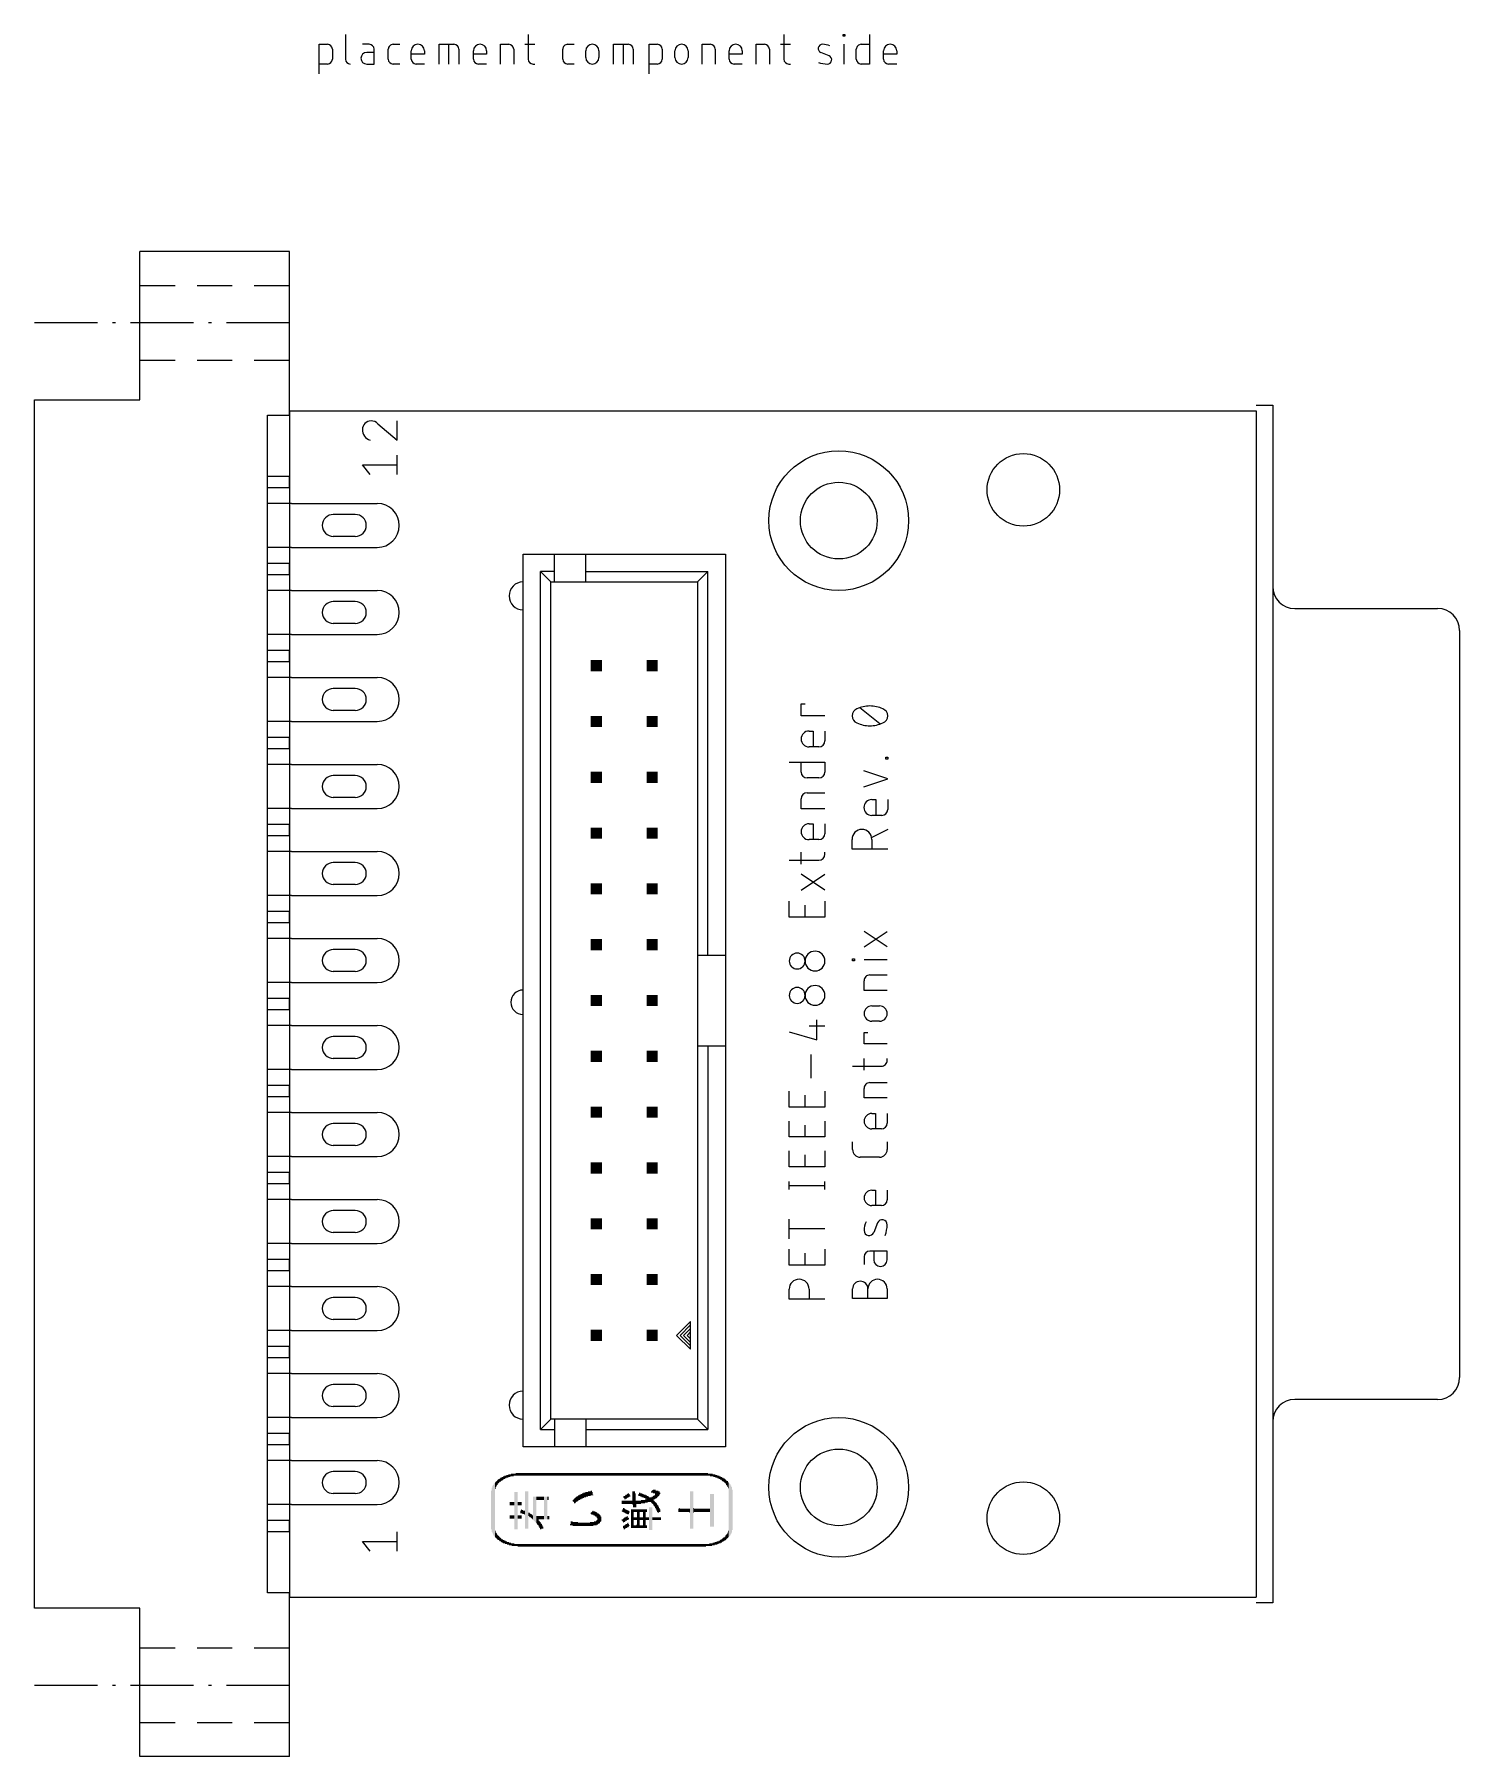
# Model space of a CAD drawing. Extents: x -11.6 to 53.2, y -7.2 to 71.1.
import ezdxf

# ---------------------------------------------------------------- set-up
doc = ezdxf.new("R2010")
doc.units = 0
for name, color, linetype in [('20', 30, 'CONTINUOUS'), ('21', 253, 'CONTINUOUS'), ('51', 253, 'CONTINUOUS')]:
    doc.layers.add(name, color=color, linetype=linetype)

# ---------------------------------------------------------------- blocks, each defined once
blk = doc.blocks.new('RECT')
blk.add_solid([(-0.5, -0.5), (0.5, -0.5), (-0.5, 0.5), (0.5, 0.5)])

msp = doc.modelspace()

# ---------------------------------------------------------------- linework, layer by layer
at = {"layer": '20'}
for p, q in [((0, 54), (0, 0)), ((0, 54), (44, 54)), ((44, 54), (44, 0)), ((0, 0), (44, 0))]:
    msp.add_line(p, q, dxfattribs=at)
for centre in [(33.4, 50.4), (33.4, 3.6)]:
    msp.add_circle(centre, 1.65, dxfattribs=at)
at = {"layer": '21'}
for p, q in [((1.3589, 69.3314), (1.3589, 70.6776)), ((1.3589, 70.6776), (1.7328, 70.6776)), ((2.5485, 71.1264), (2.5485, 70.0045)), ((3.632, 70.6776), (3.3329, 70.6776)), ((4.725, 70.6776), (5.0241, 70.6776)), ((6.813, 69.7802), (6.813, 70.6776)), ((6.813, 70.6776), (7.4861, 70.6776)), ((7.2617, 69.7802), (7.2617, 70.6776)), ((9.609, 69.7802), (9.609, 70.6776)), ((9.609, 70.6776), (9.983, 70.6776)), ((10.7198, 70.6776), (11.1685, 70.6776)), ((10.8694, 71.1264), (10.8694, 70.0045)), ((12.6643, 70.6776), (12.9635, 70.6776)), ((14.7524, 69.7802), (14.7524, 70.6776)), ((14.7524, 70.6776), (15.4255, 70.6776)), ((15.2011, 69.7802), (15.2011, 70.6776)), ((16.3706, 69.3314), (16.3706, 70.6776)), ((16.3706, 70.6776), (16.7446, 70.6776)), ((18.7804, 69.7802), (18.7804, 70.6776)), ((18.7804, 70.6776), (19.1543, 70.6776)), ((21.2443, 69.7802), (21.2443, 70.6776)), ((21.2443, 70.6776), (21.6182, 70.6776)), ((22.355, 70.6776), (22.8038, 70.6776)), ((22.5046, 71.1264), (22.5046, 70.0045)), ((25.2019, 71.0516), (25.2019, 71.1264)), ((25.2019, 71.1264), (25.2767, 71.1264)), ((25.2767, 71.0516), (25.2019, 71.0516)), ((25.2393, 69.7802), (25.2393, 70.6776)), ((25.2767, 71.1264), (25.2767, 71.0516)), ((26.0229, 70.6776), (26.3968, 70.6776)), ((26.3968, 71.1264), (26.3968, 69.7802)), ((1.7328, 69.7802), (1.3589, 69.7802)), ((1.9572, 70.4532), (1.9572, 70.0045)), ((3.8564, 70.3037), (3.5199, 70.3037)), ((3.5199, 69.7802), (3.8564, 69.7802)), ((3.8564, 69.7802), (3.8564, 70.4532)), ((4.5006, 70.0045), (4.5006, 70.4532)), ((5.0241, 69.7802), (4.725, 69.7802)), ((5.5481, 70.0045), (5.5481, 70.3785)), ((6.1464, 70.2289), (5.5481, 70.2289)), ((6.1464, 69.7802), (5.7725, 69.7802)), ((6.1464, 70.3785), (6.1464, 70.2289)), ((7.7105, 70.4532), (7.7105, 69.7802)), ((8.3771, 70.0045), (8.3771, 70.3785)), ((8.9754, 70.2289), (8.3771, 70.2289)), ((8.9754, 69.7802), (8.6014, 69.7802)), ((8.9754, 70.3785), (8.9754, 70.2289)), ((10.2074, 70.4532), (10.2074, 69.7802)), ((11.0937, 69.7802), (11.1685, 69.7802)), ((12.44, 70.0045), (12.44, 70.4532)), ((12.9635, 69.7802), (12.6643, 69.7802)), ((13.4875, 70.0793), (13.4875, 70.3785)), ((14.0858, 70.3785), (14.0858, 70.0793)), ((15.6498, 70.4532), (15.6498, 69.7802)), ((16.7446, 69.7802), (16.3706, 69.7802)), ((16.969, 70.4532), (16.969, 70.0045)), ((17.5484, 70.0793), (17.5484, 70.3785)), ((18.1467, 70.3785), (18.1467, 70.0793)), ((19.3787, 70.4532), (19.3787, 69.7802)), ((20.0123, 70.0045), (20.0123, 70.3785)), ((20.6106, 70.2289), (20.0123, 70.2289)), ((20.6106, 69.7802), (20.2367, 69.7802)), ((20.6106, 70.3785), (20.6106, 70.2289)), ((21.8426, 70.4532), (21.8426, 69.7802)), ((22.729, 69.7802), (22.8038, 69.7802)), ((24.5594, 70.1541), (24.1854, 70.3037)), ((25.7985, 70.0045), (25.7985, 70.4532)), ((26.3968, 69.7802), (26.0229, 69.7802)), ((27.0391, 70.0045), (27.0391, 70.3785)), ((27.6374, 70.2289), (27.0391, 70.2289)), ((27.6374, 69.7802), (27.2635, 69.7802)), ((27.6374, 70.3785), (27.6374, 70.2289)), ((0, 61.25), (-6.8, 61.25)), ((-6.8, 59.7), (-6.8, 61.25)), ((0, 59.7), (0, 61.25)), ((-6.8, 56.3), (-6.8, 59.7)), ((-6.8, 59.7), (-5.2, 59.7)), ((-4.2, 59.7), (-2.6, 59.7)), ((-1.6, 59.7), (0, 59.7)), ((0, 58), (0, 59.7)), ((-8.7333, 58), (-11.6, 58)), ((-7.9147, 58), (-8.052, 58)), ((-4.3667, 58), (-7.2333, 58)), ((-3.548, 58), (-3.6853, 58)), ((0, 58), (-2.8667, 58)), ((0, 56.3), (0, 58)), ((-6.8, 54.5), (-6.8, 56.3)), ((-6.8, 56.3), (-5.2, 56.3)), ((-4.2, 56.3), (-2.6, 56.3)), ((-1.6, 56.3), (0, 56.3)), ((0, 53.8), (0, 56.3)), ((-11.6, -0.5), (-11.6, 54.5)), ((-11.6, 54.5), (-6.8, 54.5)), ((44, 54.25), (44.75, 54.25)), ((44.75, 54.25), (44.75, 46)), ((-1, 0.2), (-1, 53.8)), ((-1, 53.8), (0, 53.8)), ((4.0235, 53.4084), (4.8984, 52.6647)), ((4.8984, 52.6647), (4.8984, 53.5396)), ((4.8984, 51.1016), (4.8984, 51.9765)), ((0, 51.01), (-1, 51.01)), ((0, 50.51), (0, 51.01)), ((3.6736, 51.1016), (3.3236, 51.539)), ((3.3236, 51.539), (4.8984, 51.539)), ((-1, 50.51), (0, 50.51)), ((0.1, 49.78), (-1, 49.78)), ((0.1, 47.78), (-1, 47.78)), ((0, 47.05), (-1, 47.05)), ((0, 46.55), (0, 47.05)), ((10.6337, 6.8388), (10.6337, 47.4788)), ((10.6337, 47.4788), (12.0625, 47.4788)), ((12.0625, 47.4788), (13.4912, 47.4788)), ((12.0625, 46.6851), (12.0625, 47.4788)), ((13.4912, 47.4788), (19.8413, 47.4788)), ((13.4912, 46.6851), (13.4912, 47.4788)), ((19.8413, 47.4788), (19.8413, 29.2226)), ((-1, 46.55), (0, 46.55)), ((11.4275, 7.6325), (11.4275, 46.6851)), ((12.0625, 46.6851), (11.4275, 46.6851)), ((11.9037, 46.2088), (11.4275, 46.6851)), ((12.0625, 46.2088), (12.0625, 46.6851)), ((13.4912, 46.2088), (13.4912, 46.6851)), ((13.4912, 46.6851), (19.0475, 46.6851)), ((18.5713, 46.2088), (19.0475, 46.6851)), ((19.0475, 29.2226), (19.0475, 46.6851)), ((0.1, 45.82), (-1, 45.82)), ((11.9037, 8.1088), (11.9037, 46.2088)), ((11.9037, 46.2088), (12.0625, 46.2088)), ((12.0625, 46.2088), (13.4912, 46.2088)), ((13.4912, 46.2088), (18.5713, 46.2088)), ((18.5713, 46.2088), (18.5713, 29.2226)), ((44.75, 46), (44.75, 8)), ((45.75, 45), (52.25, 45)), ((53.25, 44), (53.25, 10)), ((0.1, 43.82), (-1, 43.82)), ((0, 43.09), (-1, 43.09)), ((-1, 42.59), (0, 42.59)), ((0, 42.59), (0, 43.09)), ((0.1, 41.86), (-1, 41.86)), ((23.2876, 40.1165), (23.2876, 40.6584)), ((23.2876, 40.6584), (23.4682, 40.6584)), ((24.3713, 40.1165), (23.2876, 40.1165)), ((26.8676, 39.751), (25.9644, 40.4735)), ((0.1, 39.86), (-1, 39.86)), ((23.6488, 39.4237), (23.8294, 39.4237)), ((23.8294, 39.4237), (23.8294, 38.7012)), ((24.3713, 39.4237), (24.3713, 38.9721)), ((0, 39.13), (-1, 39.13)), ((-1, 38.63), (0, 38.63)), ((0, 38.63), (0, 39.13)), ((24.1004, 38.7012), (23.6488, 38.7012)), ((0.1, 37.9), (-1, 37.9)), ((22.7457, 38.0096), (24.3713, 38.0096)), ((23.2876, 37.558), (23.2876, 38.0096)), ((24.3713, 38.0096), (24.3713, 37.558)), ((27.1385, 38.1392), (27.1385, 38.2296)), ((27.1385, 38.2296), (27.2288, 38.2296)), ((27.2288, 38.1392), (27.1385, 38.1392)), ((27.2288, 38.2296), (27.2288, 38.1392)), ((24.1004, 37.2871), (23.5585, 37.2871)), ((27.2288, 37.2465), (26.1451, 37.6078)), ((26.1451, 36.8853), (27.2288, 37.2465)), ((23.2876, 35.8876), (23.2876, 36.3391)), ((23.5585, 36.6101), (24.3713, 36.6101)), ((26.5063, 36.3052), (26.6869, 36.3052)), ((26.6869, 36.3052), (26.6869, 35.5827)), ((27.2288, 36.3052), (27.2288, 35.8536)), ((0.1, 35.9), (-1, 35.9)), ((24.3713, 35.8876), (23.2876, 35.8876)), ((26.9579, 35.5827), (26.5063, 35.5827)), ((0, 35.17), (-1, 35.17)), ((-1, 34.67), (0, 34.67)), ((0, 34.67), (0, 35.17)), ((23.6488, 35.2033), (23.8294, 35.2033)), ((23.8294, 35.2033), (23.8294, 34.4808)), ((24.3713, 35.2033), (24.3713, 34.7517)), ((25.6032, 34.0426), (25.6032, 34.4942)), ((27.2288, 34.9457), (26.5063, 34.5845)), ((26.5063, 34.4942), (26.5063, 34.0426)), ((0.1, 33.94), (-1, 33.94)), ((23.2876, 33.3611), (23.2876, 33.9029)), ((24.1004, 34.4808), (23.6488, 34.4808)), ((24.3713, 33.8126), (24.3713, 33.9029)), ((27.2288, 34.0426), (25.6032, 34.0426)), ((22.7457, 33.5417), (24.1004, 33.5417)), ((24.3713, 32.1882), (23.2876, 32.9107)), ((23.2876, 32.1882), (24.3713, 32.9107)), ((0.1, 31.94), (-1, 31.94)), ((22.7457, 30.9546), (22.7457, 31.6771)), ((23.4682, 30.9546), (23.4682, 31.4965)), ((24.3713, 31.6771), (24.3713, 30.9546)), ((0, 31.21), (-1, 31.21)), ((-1, 30.71), (0, 30.71)), ((0, 30.71), (0, 31.21)), ((24.3713, 30.9546), (22.7457, 30.9546)), ((0.1, 29.98), (-1, 29.98)), ((27.2034, 29.6013), (26.1535, 30.3012)), ((26.1535, 29.6013), (27.2034, 30.3012)), ((18.5713, 29.2226), (18.5713, 25.095)), ((18.5713, 29.2226), (19.0475, 29.2226)), ((19.0475, 29.2226), (19.8413, 29.2226)), ((19.8413, 29.2226), (19.8413, 25.095)), ((25.6286, 28.9696), (25.6286, 29.0571)), ((25.6286, 29.0571), (25.7161, 29.0571)), ((25.7161, 29.0571), (25.7161, 28.9696)), ((27.2034, 29.0134), (26.1535, 29.0134)), ((25.7161, 28.9696), (25.6286, 28.9696)), ((26.416, 28.3213), (27.2034, 28.3213)), ((0.1, 27.98), (-1, 27.98)), ((26.1535, 27.6213), (26.1535, 28.0588)), ((27.2034, 27.6213), (26.1535, 27.6213)), ((0, 27.25), (-1, 27.25)), ((-1, 26.75), (0, 26.75)), ((0, 26.75), (0, 27.25)), ((26.5035, 26.9144), (26.8534, 26.9144)), ((0.1, 26.02), (-1, 26.02)), ((23.6488, 26.0087), (24.3713, 26.0087)), ((24.0101, 25.3765), (24.0101, 26.2796)), ((26.8534, 26.2145), (26.5035, 26.2145)), ((18.5713, 25.095), (18.5713, 8.1088)), ((18.5713, 25.095), (19.0475, 25.095)), ((19.0475, 25.095), (19.8413, 25.095)), ((19.0475, 25.095), (19.0475, 7.6325)), ((19.8413, 25.095), (19.8413, 6.8388)), ((22.7457, 25.7377), (24.0101, 25.3765)), ((26.1535, 25.1827), (26.1535, 25.7076)), ((26.1535, 25.7076), (26.3285, 25.7076)), ((27.2034, 25.1827), (26.1535, 25.1827)), ((23.7391, 23.6188), (23.7391, 24.7026)), ((26.1535, 23.9955), (26.1535, 24.5204)), ((27.2034, 24.4329), (27.2034, 24.5204)), ((0.1, 24.02), (-1, 24.02)), ((25.6286, 24.1704), (26.9409, 24.1704)), ((0, 23.29), (-1, 23.29)), ((-1, 22.79), (0, 22.79)), ((0, 22.79), (0, 23.29)), ((22.7457, 22.3053), (22.7457, 23.0278)), ((23.4682, 22.3053), (23.4682, 22.8472)), ((24.3713, 23.0278), (24.3713, 22.3053)), ((26.1535, 22.7236), (26.1535, 23.161)), ((26.416, 23.4235), (27.2034, 23.4235)), ((0.1, 22.06), (-1, 22.06)), ((24.3713, 22.3053), (22.7457, 22.3053)), ((27.2034, 22.7236), (26.1535, 22.7236)), ((26.5035, 22.0167), (26.6785, 22.0167)), ((26.6785, 22.0167), (26.6785, 21.3168)), ((27.2034, 22.0167), (27.2034, 21.5792)), ((22.7457, 20.9506), (22.7457, 21.6731)), ((23.4682, 20.9506), (23.4682, 21.4925)), ((24.3713, 21.6731), (24.3713, 20.9506)), ((26.9409, 21.3168), (26.5035, 21.3168)), ((24.3713, 20.9506), (22.7457, 20.9506)), ((25.6286, 20.3761), (25.6286, 20.726)), ((27.2034, 20.726), (27.2034, 20.3761)), ((0.1, 20.06), (-1, 20.06)), ((22.7457, 19.5959), (22.7457, 20.3184)), ((24.3713, 19.5959), (22.7457, 19.5959)), ((23.4682, 19.5959), (23.4682, 20.1378)), ((24.3713, 20.3184), (24.3713, 19.5959)), ((26.8534, 20.0261), (25.9786, 20.0261)), ((0, 19.33), (-1, 19.33)), ((-1, 18.83), (0, 18.83)), ((0, 18.83), (0, 19.33)), ((22.7457, 18.5613), (22.7457, 18.9225)), ((24.3713, 18.5613), (24.3713, 18.9225)), ((0.1, 18.1), (-1, 18.1)), ((22.7457, 18.7419), (24.3713, 18.7419)), ((26.5035, 18.5257), (26.6785, 18.5257)), ((26.6785, 18.5257), (26.6785, 17.8258)), ((27.2034, 18.5257), (27.2034, 18.0883)), ((26.9409, 17.8258), (26.5035, 17.8258)), ((22.7457, 16.3104), (22.7457, 17.2135)), ((24.3713, 16.7619), (22.7457, 16.7619)), ((26.766, 17.0398), (26.591, 16.6023)), ((0.1, 16.1), (-1, 16.1)), ((22.7457, 15.115), (22.7457, 15.8374)), ((24.3713, 15.8374), (24.3713, 15.115)), ((27.2034, 15.7554), (26.416, 15.7554)), ((26.591, 15.7554), (26.591, 15.3617)), ((27.2034, 15.3617), (27.2034, 15.7554)), ((0, 15.37), (-1, 15.37)), ((0, 14.87), (0, 15.37)), ((24.3713, 15.115), (22.7457, 15.115)), ((23.4682, 15.115), (23.4682, 15.6568)), ((26.1535, 15.4929), (26.1535, 15.1429)), ((-1, 14.87), (0, 14.87)), ((0.1, 14.14), (-1, 14.14)), ((22.7457, 13.57), (22.7457, 14.0215)), ((24.3713, 13.57), (22.7457, 13.57)), ((23.6488, 14.0215), (23.6488, 13.57)), ((25.6286, 13.5953), (25.6286, 14.0328)), ((27.2034, 13.5953), (25.6286, 13.5953)), ((26.3285, 13.5953), (26.3285, 14.0328)), ((27.2034, 14.0328), (27.2034, 13.5953)), ((18.2537, 12.5538), (17.6187, 11.9188)), ((18.2537, 12.395), (18.2537, 12.5538)), ((0.1, 12.14), (-1, 12.14)), ((17.6187, 11.9188), (18.2537, 11.2838)), ((18.2537, 12.395), (17.7775, 11.9188)), ((17.7775, 11.9188), (18.2537, 11.4425)), ((18.2537, 12.2363), (17.9362, 11.9188)), ((17.9362, 11.9188), (18.2537, 11.6013)), ((18.2537, 12.0775), (18.095, 11.9188)), ((18.095, 11.9188), (18.2537, 11.7599)), ((18.2537, 12.2363), (18.2537, 12.395)), ((18.2537, 12.0775), (18.2537, 12.2363)), ((18.2537, 11.7599), (18.2537, 12.0775)), ((18.2537, 11.6013), (18.2537, 11.7599)), ((0, 11.41), (-1, 11.41)), ((0, 10.91), (0, 11.41)), ((18.2537, 11.4425), (18.2537, 11.6013)), ((18.2537, 11.2838), (18.2537, 11.4425)), ((-1, 10.91), (0, 10.91)), ((0.1, 10.18), (-1, 10.18)), ((52.25, 9), (45.75, 9)), ((0.1, 8.18), (-1, 8.18)), ((11.4275, 7.6325), (11.9037, 8.1088)), ((12.0625, 8.1088), (11.9037, 8.1088)), ((13.4912, 8.1088), (12.0625, 8.1088)), ((12.0625, 8.1088), (12.0625, 7.6325)), ((18.5713, 8.1088), (13.4912, 8.1088)), ((13.4912, 8.1088), (13.4912, 7.6325)), ((19.0475, 7.6325), (18.5713, 8.1088)), ((44.75, 8), (44.75, 7)), ((0, 7.45), (-1, 7.45)), ((0, 6.95), (0, 7.45)), ((11.4275, 7.6325), (12.0625, 7.6325)), ((12.0625, 7.6325), (12.0625, 6.8388)), ((13.4912, 7.6325), (13.4912, 6.8388)), ((13.4912, 7.6325), (19.0475, 7.6325)), ((-1, 6.95), (0, 6.95)), ((12.0625, 6.8388), (10.6337, 6.8388)), ((13.4912, 6.8388), (12.0625, 6.8388)), ((19.8413, 6.8388), (13.4912, 6.8388)), ((44.75, 7), (44.75, -0.25)), ((0.1, 6.22), (-1, 6.22)), ((0.1, 4.22), (-1, 4.22)), ((0, 3.49), (-1, 3.49)), ((0, 2.99), (0, 3.49)), ((-1, 2.99), (0, 2.99)), ((3.6736, 2.1016), (3.3236, 2.539)), ((3.3236, 2.539), (4.8984, 2.539)), ((4.8984, 2.1016), (4.8984, 2.9765)), ((0, 0.2), (-1, 0.2)), ((0, -2.3), (0, 0.2)), ((-6.8, -0.5), (-11.6, -0.5)), ((-6.8, -2.3), (-6.8, -0.5)), ((44.75, -0.25), (44, -0.25)), ((-6.8, -5.7), (-6.8, -2.3)), ((-6.8, -2.3), (-5.2, -2.3)), ((-4.2, -2.3), (-2.6, -2.3)), ((-1.6, -2.3), (0, -2.3)), ((0, -4), (0, -2.3)), ((-11.6, -4), (-8.7333, -4)), ((-8.052, -4), (-7.9147, -4)), ((-7.2333, -4), (-4.3667, -4)), ((-3.6853, -4), (-3.548, -4)), ((-2.8667, -4), (0, -4)), ((0, -5.7), (0, -4)), ((-6.8, -7.25), (-6.8, -5.7)), ((-6.8, -5.7), (-5.2, -5.7)), ((-4.2, -5.7), (-2.6, -5.7)), ((-1.6, -5.7), (0, -5.7)), ((0, -7.25), (0, -5.7)), ((0, -7.25), (-6.8, -7.25))]:
    msp.add_line(p, q, dxfattribs=at)
for centre, radius in [((25, 49), 3.1789), ((25, 49), 1.7463), ((25, 5), 3.1789), ((25, 5), 1.7463)]:
    msp.add_circle(centre, radius, dxfattribs=at)
for centre, radius, start, end in [((1.7328, 70.4532), 0.2244, 0, 90), ((3.632, 70.4532), 0.2244, 0, 90), ((4.725, 70.4532), 0.2244, 89.9992, 180), ((5.8473, 70.3785), 0.2992, 0, 180), ((7.4861, 70.4532), 0.2244, 0, 90), ((8.6762, 70.3785), 0.2992, 0, 180), ((9.983, 70.4532), 0.2244, 0, 90), ((12.6643, 70.4532), 0.2244, 89.9992, 180), ((13.7866, 70.3785), 0.2992, 0, 180), ((15.4255, 70.4532), 0.2244, 0, 90), ((16.7446, 70.4532), 0.2244, 0, 90), ((17.8475, 70.3785), 0.2992, 0, 180), ((19.1543, 70.4532), 0.2244, 0, 90), ((20.3115, 70.3785), 0.2992, 0, 180), ((21.6182, 70.4532), 0.2244, 0, 90), ((24.2574, 70.4837), 0.1939, 89.181, 248.1986), ((24.2481, 69.8284), 0.8493, 65.7609, 89.181), ((26.0229, 70.4532), 0.2244, 89.9992, 180), ((27.3382, 70.3785), 0.2992, 0, 180), ((1.7328, 70.0045), 0.2244, 270.0008, 0), ((2.7729, 70.0045), 0.2244, 180, 270), ((3.5199, 70.0419), 0.2618, 90, 270), ((4.725, 70.0045), 0.2244, 180, 270), ((5.7725, 70.0045), 0.2244, 180, 270), ((8.6014, 70.0045), 0.2244, 180, 270), ((11.0937, 70.0045), 0.2244, 180, 270), ((12.6643, 70.0045), 0.2244, 180, 270), ((13.7866, 70.0793), 0.2992, 180, 0), ((16.7446, 70.0045), 0.2244, 270.0008, 0), ((17.8475, 70.0793), 0.2992, 180, 0), ((20.2367, 70.0045), 0.2244, 180, 270), ((22.729, 70.0045), 0.2244, 180, 270), ((24.5027, 71.0485), 1.2684, 250.2096, 269.181), ((24.4874, 69.974), 0.1939, 269.181, 68.1986), ((26.0229, 70.0045), 0.2244, 180, 270), ((27.2635, 70.0045), 0.2244, 180, 270), ((3.7173, 53.1459), 0.3937, 90, 180), ((3.7173, 53.1167), 0.4229, 43.6028, 89.9999), ((3.8294, 53.1459), 0.5058, 180, 252.055), ((10.6337, 45.5738), 0.635, 90, 270), ((45.75, 46), 1, 180, 270), ((52.25, 44), 1, 0, 90), ((25.9374, 40.1122), 0.3342, 108.9243, 180), ((25.9373, 40.1122), 0.3341, 179.9998, 251.0758), ((26.416, 39.2242), 1.3396, 90.0001, 115.989), ((26.416, 39.2242), 1.3396, 64.0111, 90), ((26.8946, 40.1122), 0.3342, 359.9999, 71.0745), ((26.8947, 40.1122), 0.3342, 288.925, 0), ((23.6488, 39.0625), 0.3612, 90, 270), ((26.416, 41.0003), 1.3396, 244.011, 269.9999), ((26.416, 41.0003), 1.3396, 270, 295.9889), ((24.1004, 38.9721), 0.2709, 270, 0), ((23.5585, 37.558), 0.2709, 180, 270), ((24.1004, 37.558), 0.2709, 270, 0), ((23.5585, 36.3391), 0.2709, 90.0007, 180), ((26.5063, 35.9439), 0.3612, 90, 270), ((26.9579, 35.8536), 0.2709, 270, 0), ((23.6488, 34.842), 0.3612, 90, 270), ((24.1004, 34.7517), 0.2709, 270, 0), ((26.0548, 34.4942), 0.4516, 0, 180), ((24.1004, 33.8126), 0.2709, 270, 0), ((23.1069, 28.9543), 0.3612, 90, 270), ((23.1069, 28.9543), 0.3612, 270, 90), ((23.9197, 28.9543), 0.4516, 90, 270), ((23.9197, 28.9543), 0.4516, 270, 90), ((26.416, 28.0588), 0.2625, 89.9993, 180), ((10.6337, 27.0794), 0.5556, 90, 270), ((23.1069, 27.3911), 0.3612, 90, 270), ((23.1069, 27.3911), 0.3612, 270, 90), ((23.9197, 27.3911), 0.4516, 90, 270), ((23.9197, 27.3911), 0.4516, 270, 90), ((26.5035, 26.5645), 0.35, 90, 270), ((26.8534, 26.5645), 0.35, 270, 90), ((26.9409, 24.4329), 0.2625, 270, 0.0007), ((26.416, 23.161), 0.2625, 89.9993, 180), ((26.5035, 21.6667), 0.35, 90, 270), ((26.9409, 21.5792), 0.2625, 270.0007, 0), ((25.9786, 20.3761), 0.35, 180.0005, 270), ((26.8534, 20.3761), 0.35, 270.0005, 360), ((26.5035, 18.1757), 0.35, 90, 270), ((26.9409, 18.0883), 0.2625, 270.0007, 0), ((27.147, 16.6756), 0.9936, 155.7612, 179.1807), ((26.3804, 16.6866), 0.2268, 179.1807, 338.199), ((26.9766, 16.9555), 0.2268, 359.1807, 158.199), ((25.7197, 16.9735), 1.4839, 340.2099, 359.1807), ((26.416, 15.4929), 0.2625, 90, 179.9993), ((26.8972, 15.3617), 0.3062, 180, 0), ((23.1973, 14.0215), 0.4516, 0, 180), ((25.9786, 14.0328), 0.35, 0, 180), ((26.766, 14.0328), 0.4374, 0, 180), ((52.25, 10), 1, 270, 0), ((10.6337, 8.7438), 0.635, 90, 270), ((45.75, 8), 1, 90, 180)]:
    msp.add_arc(centre, radius, start, end, dxfattribs=at)
at = {"layer": '51'}
for p, q in [((0.1, 49.78), (4, 49.78)), ((3, 49.28), (2, 49.28)), ((3, 48.28), (2, 48.28)), ((0.1, 47.78), (4, 47.78)), ((0.1, 45.82), (4, 45.82)), ((3, 45.32), (2, 45.32)), ((3, 44.32), (2, 44.32)), ((0.1, 43.82), (4, 43.82)), ((0.1, 41.86), (4, 41.86)), ((3, 41.36), (2, 41.36)), ((3, 40.36), (2, 40.36)), ((0.1, 39.86), (4, 39.86)), ((0.1, 37.9), (4, 37.9)), ((3, 37.4), (2, 37.4)), ((3, 36.4), (2, 36.4)), ((0.1, 35.9), (4, 35.9)), ((0.1, 33.94), (4, 33.94)), ((3, 33.44), (2, 33.44)), ((3, 32.44), (2, 32.44)), ((0.1, 31.94), (4, 31.94)), ((0.1, 29.98), (4, 29.98)), ((3, 29.48), (2, 29.48)), ((3, 28.48), (2, 28.48)), ((0.1, 27.98), (4, 27.98)), ((0.1, 26.02), (4, 26.02)), ((3, 25.52), (2, 25.52)), ((3, 24.52), (2, 24.52)), ((0.1, 24.02), (4, 24.02)), ((0.1, 22.06), (4, 22.06)), ((3, 21.56), (2, 21.56)), ((3, 20.56), (2, 20.56)), ((0.1, 20.06), (4, 20.06)), ((0.1, 18.1), (4, 18.1)), ((3, 17.6), (2, 17.6)), ((3, 16.6), (2, 16.6)), ((0.1, 16.1), (4, 16.1)), ((0.1, 14.14), (4, 14.14)), ((3, 13.64), (2, 13.64)), ((3, 12.64), (2, 12.64)), ((0.1, 12.14), (4, 12.14)), ((0.1, 10.18), (4, 10.18)), ((3, 9.68), (2, 9.68)), ((3, 8.68), (2, 8.68)), ((0.1, 8.18), (4, 8.18)), ((0.1, 6.22), (4, 6.22)), ((3, 5.72), (2, 5.72)), ((3, 4.72), (2, 4.72)), ((0.1, 4.22), (4, 4.22))]:
    msp.add_line(p, q, dxfattribs=at)
for centre, radius, start, end in [((4, 48.78), 1, 270, 90), ((2, 48.78), 0.5, 90, 270), ((3, 48.78), 0.5, 270, 90), ((4, 44.82), 1, 270, 90), ((2, 44.82), 0.5, 90, 270), ((3, 44.82), 0.5, 270, 90), ((4, 40.86), 1, 270, 90), ((2, 40.86), 0.5, 90, 270), ((3, 40.86), 0.5, 270, 90), ((4, 36.9), 1, 270, 90), ((2, 36.9), 0.5, 90, 270), ((3, 36.9), 0.5, 270, 90), ((4, 32.94), 1, 270, 90), ((2, 32.94), 0.5, 90, 270), ((3, 32.94), 0.5, 270, 90), ((4, 28.98), 1, 270, 90), ((2, 28.98), 0.5, 90, 270), ((3, 28.98), 0.5, 270, 90), ((4, 25.02), 1, 270, 90), ((2, 25.02), 0.5, 90, 270), ((3, 25.02), 0.5, 270, 90), ((4, 21.06), 1, 270, 90), ((2, 21.06), 0.5, 90, 270), ((3, 21.06), 0.5, 270, 90), ((4, 17.1), 1, 270, 90), ((2, 17.1), 0.5, 90, 270), ((3, 17.1), 0.5, 270, 90), ((4, 13.14), 1, 270, 90), ((2, 13.14), 0.5, 90, 270), ((3, 13.14), 0.5, 270, 90), ((2, 9.18), 0.5, 90, 270), ((3, 9.18), 0.5, 270, 90), ((4, 9.18), 1, 270, 90), ((2, 5.22), 0.5, 90, 270), ((3, 5.22), 0.5, 270, 90), ((4, 5.22), 1, 270, 90)]:
    msp.add_arc(centre, radius, start, end, dxfattribs=at)

# ---------------------------------------------------------------- block references
at = {"layer": '21', "yscale": 0.0305, "rotation": 90}
for p, xscale in [((9.7371, 5.4225), 0.1524), ((9.7676, 5.4377), 0.1219), ((9.798, 5.453), 0.1524), ((9.8285, 5.4682), 0.1219), ((9.859, 5.4682), 0.1219), ((9.8895, 5.4987), 0.1219), ((9.92, 5.4987), 0.1219), ((9.9505, 5.4987), 0.1219), ((9.9809, 5.5292), 0.1219), ((10.0114, 5.5292), 0.1219), ((10.0419, 5.5292), 0.1219), ((10.0724, 5.5444), 0.0914), ((10.1029, 5.5597), 0.1219), ((10.1333, 5.5597), 0.1219), ((10.1638, 5.5597), 0.1219), ((10.1943, 5.5597), 0.1219), ((10.2248, 5.5749), 0.0914), ((10.2553, 5.5749), 0.0914), ((10.2857, 5.5749), 0.0914), ((10.3162, 5.5901), 0.1219), ((10.3467, 5.5901), 0.1219), ((10.3772, 5.5901), 0.1219), ((10.4077, 5.5901), 0.1219), ((10.4381, 5.5901), 0.1219), ((10.4686, 5.5901), 0.1219), ((10.4991, 5.5901), 0.1219), ((10.5296, 5.5901), 0.1219), ((10.5601, 5.5901), 0.1219), ((10.5905, 5.5901), 0.1219), ((10.621, 5.5901), 0.1219), ((10.6515, 5.5901), 0.1219), ((10.682, 5.5901), 0.1219), ((10.7125, 5.5901), 0.1219), ((10.7429, 5.5901), 0.1219), ((10.7734, 5.5901), 0.1219), ((10.8039, 5.5901), 0.1219), ((10.8344, 5.5901), 0.1219), ((10.8649, 5.5901), 0.1219), ((10.8953, 5.5901), 0.1219), ((10.9258, 5.5901), 0.1219), ((10.9563, 5.5901), 0.1219), ((10.9868, 5.5901), 0.1219), ((11.0173, 5.5901), 0.1219), ((11.0477, 5.5901), 0.1219), ((11.0782, 5.5901), 0.1219), ((11.1087, 5.5901), 0.1219), ((11.1392, 5.5901), 0.1219), ((11.1697, 5.5901), 0.1219), ((11.2001, 5.5901), 0.1219), ((11.2306, 5.5901), 0.1219), ((11.2611, 5.5901), 0.1219), ((11.2916, 5.5901), 0.1219), ((11.3221, 5.5901), 0.1219), ((11.3525, 5.5901), 0.1219), ((11.383, 5.5901), 0.1219), ((11.4135, 5.5901), 0.1219), ((11.444, 5.5901), 0.1219), ((11.4745, 5.5901), 0.1219), ((11.5049, 5.5901), 0.1219), ((11.5354, 5.5901), 0.1219), ((11.5659, 5.5901), 0.1219), ((11.5964, 5.5901), 0.1219), ((11.6269, 5.5901), 0.1219), ((11.6573, 5.5901), 0.1219), ((11.6878, 5.5901), 0.1219), ((11.7183, 5.5901), 0.1219), ((11.7488, 5.5901), 0.1219), ((11.7793, 5.5901), 0.1219), ((11.8097, 5.5901), 0.1219), ((11.8402, 5.5901), 0.1219), ((11.8707, 5.5901), 0.1219), ((11.9012, 5.5901), 0.1219), ((11.9317, 5.5901), 0.1219), ((11.9621, 5.5901), 0.1219), ((11.9926, 5.5901), 0.1219), ((12.0231, 5.5901), 0.1219), ((12.0536, 5.5901), 0.1219), ((12.0841, 5.5901), 0.1219), ((12.1145, 5.5901), 0.1219), ((12.145, 5.5901), 0.1219), ((12.1755, 5.5901), 0.1219), ((12.206, 5.5901), 0.1219), ((12.2365, 5.5901), 0.1219), ((12.2669, 5.5901), 0.1219), ((12.2974, 5.5901), 0.1219), ((12.3279, 5.5901), 0.1219), ((12.3584, 5.5901), 0.1219), ((12.3889, 5.5901), 0.1219), ((12.4193, 5.5901), 0.1219), ((12.4498, 5.5901), 0.1219), ((12.4803, 5.5901), 0.1219), ((12.5108, 5.5901), 0.1219), ((12.5412, 5.5901), 0.1219), ((12.5717, 5.5901), 0.1219), ((12.6022, 5.5901), 0.1219), ((12.6327, 5.5901), 0.1219), ((12.6632, 5.5901), 0.1219), ((12.6936, 5.5901), 0.1219), ((12.7241, 5.5901), 0.1219), ((12.7546, 5.5901), 0.1219), ((12.7851, 5.5901), 0.1219), ((12.8156, 5.5901), 0.1219), ((12.846, 5.5901), 0.1219), ((12.8765, 5.5901), 0.1219), ((12.907, 5.5901), 0.1219), ((12.9375, 5.5901), 0.1219), ((12.968, 5.5901), 0.1219), ((12.9985, 5.5901), 0.1219), ((13.0289, 5.5901), 0.1219), ((13.0594, 5.5901), 0.1219), ((13.0899, 5.5901), 0.1219), ((13.1204, 5.5901), 0.1219), ((13.1509, 5.5901), 0.1219), ((13.1813, 5.5901), 0.1219), ((13.2118, 5.5901), 0.1219), ((13.2423, 5.5901), 0.1219), ((13.2728, 5.5901), 0.1219), ((13.3033, 5.5901), 0.1219), ((13.3337, 5.5901), 0.1219), ((13.3642, 5.5901), 0.1219), ((13.3947, 5.5901), 0.1219), ((13.4252, 5.5901), 0.1219), ((13.4557, 5.5901), 0.1219), ((13.4861, 5.5901), 0.1219), ((13.5166, 5.5901), 0.1219), ((13.5471, 5.5901), 0.1219), ((13.5776, 5.5901), 0.1219), ((13.6081, 5.5901), 0.1219), ((13.6385, 5.5901), 0.1219), ((13.669, 5.5901), 0.1219), ((13.6995, 5.5901), 0.1219), ((13.73, 5.5901), 0.1219), ((13.7605, 5.5901), 0.1219), ((13.7909, 5.5901), 0.1219), ((13.8214, 5.5901), 0.1219), ((13.8519, 5.5901), 0.1219), ((13.8824, 5.5901), 0.1219), ((13.9129, 5.5901), 0.1219), ((13.9433, 5.5901), 0.1219), ((13.9738, 5.5901), 0.1219), ((14.0043, 5.5901), 0.1219), ((14.0348, 5.5901), 0.1219), ((14.0653, 5.5901), 0.1219), ((14.0957, 5.5901), 0.1219), ((14.1262, 5.5901), 0.1219), ((14.1567, 5.5901), 0.1219), ((14.1872, 5.5901), 0.1219), ((14.2177, 5.5901), 0.1219), ((14.2481, 5.5901), 0.1219), ((14.2786, 5.5901), 0.1219), ((14.3091, 5.5901), 0.1219), ((14.3396, 5.5901), 0.1219), ((14.3701, 5.5901), 0.1219), ((14.4005, 5.5901), 0.1219), ((14.431, 5.5901), 0.1219), ((14.4615, 5.5901), 0.1219), ((14.492, 5.5901), 0.1219), ((14.5225, 5.5901), 0.1219), ((14.5529, 5.5901), 0.1219), ((14.5834, 5.5901), 0.1219), ((14.6139, 5.5901), 0.1219), ((14.6444, 5.5901), 0.1219), ((14.6749, 5.5901), 0.1219), ((14.7053, 5.5901), 0.1219), ((14.7358, 5.5901), 0.1219), ((14.7663, 5.5901), 0.1219), ((14.7968, 5.5901), 0.1219), ((14.8273, 5.5901), 0.1219), ((14.8577, 5.5901), 0.1219), ((14.8882, 5.5901), 0.1219), ((14.9187, 5.5901), 0.1219), ((14.9492, 5.5901), 0.1219), ((14.9797, 5.5901), 0.1219), ((15.0101, 5.5901), 0.1219), ((15.0406, 5.5901), 0.1219), ((15.0711, 5.5901), 0.1219), ((15.1016, 5.5901), 0.1219), ((15.1321, 5.5901), 0.1219), ((15.1625, 5.5901), 0.1219), ((15.193, 5.5901), 0.1219), ((15.2235, 5.5901), 0.1219), ((15.254, 5.5901), 0.1219), ((15.2845, 5.5901), 0.1219), ((15.3149, 5.5901), 0.1219), ((15.3454, 5.5901), 0.1219), ((15.3759, 5.5901), 0.1219), ((15.4064, 5.5901), 0.1219), ((15.4369, 5.5901), 0.1219), ((15.4673, 5.5901), 0.1219), ((15.4978, 5.5901), 0.1219), ((15.5283, 5.5901), 0.1219), ((15.5588, 5.5901), 0.1219), ((15.5893, 5.5901), 0.1219), ((15.6197, 5.5901), 0.1219), ((15.6502, 5.5901), 0.1219), ((15.6807, 5.5901), 0.1219), ((15.7112, 5.5901), 0.1219), ((15.7416, 5.5901), 0.1219), ((15.7721, 5.5901), 0.1219), ((15.8026, 5.5901), 0.1219), ((15.8331, 5.5901), 0.1219), ((15.8636, 5.5901), 0.1219), ((15.8941, 5.5901), 0.1219), ((15.9245, 5.5901), 0.1219), ((15.955, 5.5901), 0.1219), ((15.9855, 5.5901), 0.1219), ((16.016, 5.5901), 0.1219), ((16.0465, 5.5901), 0.1219), ((16.0769, 5.5901), 0.1219), ((16.1074, 5.5901), 0.1219), ((16.1379, 5.5901), 0.1219), ((16.1684, 5.5901), 0.1219), ((16.1989, 5.5901), 0.1219), ((16.2293, 5.5901), 0.1219), ((16.2598, 5.5901), 0.1219), ((16.2903, 5.5901), 0.1219), ((16.3208, 5.5901), 0.1219), ((16.3513, 5.5901), 0.1219), ((16.3817, 5.5901), 0.1219), ((16.4122, 5.5901), 0.1219), ((16.4427, 5.5901), 0.1219), ((16.4732, 5.5901), 0.1219), ((16.5037, 5.5901), 0.1219), ((16.5341, 5.5901), 0.1219), ((16.5646, 5.5901), 0.1219), ((16.5951, 5.5901), 0.1219), ((16.6256, 5.5901), 0.1219), ((16.6561, 5.5901), 0.1219), ((16.6865, 5.5901), 0.1219), ((16.717, 5.5901), 0.1219), ((16.7475, 5.5901), 0.1219), ((16.778, 5.5901), 0.1219), ((16.8085, 5.5901), 0.1219), ((16.8389, 5.5901), 0.1219), ((16.8694, 5.5901), 0.1219), ((16.8999, 5.5901), 0.1219), ((16.9304, 5.5901), 0.1219), ((16.9609, 5.5901), 0.1219), ((16.9913, 5.5901), 0.1219), ((17.0218, 5.5901), 0.1219), ((17.0523, 5.5901), 0.1219), ((17.0828, 5.5901), 0.1219), ((17.1133, 5.5901), 0.1219), ((17.1437, 5.5901), 0.1219), ((17.1742, 5.5901), 0.1219), ((17.2047, 5.5901), 0.1219), ((17.2352, 5.5901), 0.1219), ((17.2657, 5.5901), 0.1219), ((17.2961, 5.5901), 0.1219), ((17.3266, 5.5901), 0.1219), ((17.3571, 5.5901), 0.1219), ((17.3876, 5.5901), 0.1219), ((17.4181, 5.5901), 0.1219), ((17.4485, 5.5901), 0.1219), ((17.479, 5.5901), 0.1219), ((17.5095, 5.5901), 0.1219), ((17.54, 5.5901), 0.1219), ((17.5705, 5.5901), 0.1219), ((17.6009, 5.5901), 0.1219), ((17.6314, 5.5901), 0.1219), ((17.6619, 5.5901), 0.1219), ((17.6924, 5.5901), 0.1219), ((17.7229, 5.5901), 0.1219), ((17.7533, 5.5901), 0.1219), ((17.7838, 5.5901), 0.1219), ((17.8143, 5.5901), 0.1219), ((17.8448, 5.5901), 0.1219), ((17.8753, 5.5901), 0.1219), ((17.9057, 5.5901), 0.1219), ((17.9362, 5.5901), 0.1219), ((17.9667, 5.5901), 0.1219), ((17.9972, 5.5901), 0.1219), ((18.0277, 5.5901), 0.1219), ((18.0581, 5.5901), 0.1219), ((18.0886, 5.5901), 0.1219), ((18.1191, 5.5901), 0.1219), ((18.1496, 5.5901), 0.1219), ((18.1801, 5.5901), 0.1219), ((18.2105, 5.5901), 0.1219), ((18.241, 5.5901), 0.1219), ((18.2715, 5.5901), 0.1219), ((18.302, 5.5901), 0.1219), ((18.3325, 5.5901), 0.1219), ((18.3629, 5.5901), 0.1219), ((18.3934, 5.5901), 0.1219), ((18.4239, 5.5901), 0.1219), ((18.4544, 5.5901), 0.1219), ((18.4849, 5.5901), 0.1219), ((18.5153, 5.5901), 0.1219), ((18.5458, 5.5901), 0.1219), ((18.5763, 5.5901), 0.1219), ((18.6068, 5.5901), 0.1219), ((18.6373, 5.5901), 0.1219), ((18.6677, 5.5901), 0.1219), ((18.6982, 5.5901), 0.1219), ((18.7287, 5.5901), 0.1219), ((18.7592, 5.5901), 0.1219), ((18.7897, 5.5901), 0.1219), ((18.8201, 5.5901), 0.1219), ((18.8506, 5.5901), 0.1219), ((18.8811, 5.5901), 0.1219), ((18.9116, 5.5901), 0.1219), ((18.9421, 5.5901), 0.1219), ((18.9725, 5.5901), 0.1219), ((19.003, 5.5901), 0.1219), ((19.0335, 5.5901), 0.1219), ((19.064, 5.5749), 0.0914), ((19.0945, 5.5749), 0.0914), ((19.1249, 5.5749), 0.0914), ((19.1554, 5.5597), 0.1219), ((19.1859, 5.5597), 0.1219), ((19.2164, 5.5597), 0.1219), ((19.2469, 5.5597), 0.1219), ((19.2773, 5.5444), 0.0914), ((19.3078, 5.5292), 0.1219), ((19.3383, 5.5292), 0.1219), ((19.3688, 5.5292), 0.1219), ((19.3993, 5.4987), 0.1219), ((19.4297, 5.4987), 0.1219), ((19.4602, 5.4987), 0.1219), ((19.4907, 5.4682), 0.1219), ((19.5212, 5.4682), 0.1219), ((19.5517, 5.453), 0.1524), ((19.5821, 5.4377), 0.1219), ((19.6126, 5.4225), 0.1524), ((9.1884, 3.9747), 1.7678), ((9.2189, 3.9747), 2.0117), ((9.2494, 3.9899), 2.1641), ((9.2799, 3.9747), 2.2555), ((9.3104, 3.9747), 2.3774), ((9.3408, 3.9747), 2.4384), ((9.3713, 5.072), 0.3048), ((9.4018, 5.1329), 0.2438), ((9.4323, 5.1787), 0.2134), ((9.4628, 5.2091), 0.2134), ((9.4932, 5.2549), 0.1829), ((9.5237, 5.2853), 0.1829), ((9.5542, 5.3006), 0.1524), ((9.5847, 5.3311), 0.1524), ((9.6152, 5.3463), 0.1829), ((9.6456, 5.3615), 0.1524), ((9.6761, 5.392), 0.1524), ((9.7066, 5.392), 0.1524), ((10.2553, 3.9442), 1.7069), ((10.2857, 3.9442), 1.7069), ((10.3162, 3.9442), 1.7069), ((10.3467, 3.9442), 1.7069), ((10.3772, 3.9442), 1.7069), ((10.7429, 3.9747), 1.7069), ((10.7734, 3.9747), 1.7069), ((10.8039, 3.9747), 1.7069), ((10.8344, 3.9747), 1.7069), ((10.8649, 3.9747), 1.7069), ((13.2728, 4.5843), 0.2438), ((13.3033, 4.5995), 0.2134), ((13.3337, 4.6148), 0.2438), ((13.3642, 4.63), 0.2134), ((13.3947, 4.6453), 0.2438), ((13.4252, 4.6605), 0.2134), ((13.4557, 4.6605), 0.2134), ((13.4861, 4.6757), 0.2438), ((13.5166, 4.691), 0.2134), ((13.5471, 4.691), 0.2134), ((13.5776, 4.691), 0.2134), ((13.6081, 4.7215), 0.2134), ((13.6385, 4.7215), 0.2134), ((13.669, 4.7215), 0.2134), ((13.6995, 4.7215), 0.2134), ((13.73, 4.7519), 0.2134), ((13.7605, 4.7519), 0.2134), ((13.7909, 4.7215), 0.1524), ((15.3759, 4.6148), 0.1829), ((15.4064, 4.6453), 0.1829), ((15.4369, 4.6453), 0.1829), ((15.4673, 4.6453), 0.1219), ((15.6197, 4.5233), 0.6096), ((15.6502, 4.4624), 0.7315), ((15.6807, 4.4624), 0.7315), ((15.7112, 4.4624), 0.7315), ((15.7416, 4.4167), 0.6401), ((15.8941, 4.6605), 0.0914), ((15.9245, 4.691), 0.1524), ((15.955, 4.691), 0.1524), ((15.9855, 4.6605), 0.1524), ((16.016, 4.6605), 0.1524), ((16.0465, 4.6453), 0.1829), ((16.0769, 4.63), 0.1524), ((16.1074, 4.63), 0.1524), ((16.4732, 4.7977), 0.061), ((16.5037, 4.8129), 0.0914), ((16.5341, 4.8281), 0.1219), ((16.5646, 4.8129), 0.1524), ((16.5951, 4.8129), 0.1524), ((16.6256, 4.8129), 0.1524), ((16.6561, 4.691), 0.3962), ((16.6865, 4.6757), 0.3658), ((16.717, 4.691), 0.3353), ((16.7475, 4.7062), 0.3048), ((16.778, 4.7215), 0.2743), ((16.8085, 4.7215), 0.2134), ((16.8389, 4.7367), 0.1829), ((16.8694, 4.7367), 0.061), ((18.241, 3.9747), 1.7069), ((18.2715, 3.9747), 1.7069), ((18.302, 3.9747), 1.7069), ((18.3325, 3.9747), 1.7069), ((18.3629, 3.9747), 1.7069), ((19.1554, 3.9595), 1.4935), ((19.1859, 3.9595), 1.4935), ((19.2164, 3.9595), 1.4935), ((19.2469, 3.9595), 1.4935), ((19.2773, 3.9595), 1.4935), ((19.3078, 3.9595), 1.4935), ((19.6431, 5.4073), 0.1219), ((19.6736, 5.392), 0.1524), ((19.7041, 5.3615), 0.1524), ((19.7345, 5.3463), 0.1829), ((19.765, 5.3311), 0.1524), ((19.7955, 5.3158), 0.1829), ((19.826, 5.2853), 0.1829), ((19.8565, 5.2549), 0.1829), ((19.8869, 5.2091), 0.2134), ((19.9174, 5.1787), 0.2134), ((19.9479, 5.1482), 0.2743), ((19.9784, 5.0872), 0.2743), ((20.0089, 3.9747), 2.4384), ((20.0393, 3.9747), 2.3774), ((20.0698, 3.9747), 2.3165), ((20.1003, 3.9747), 2.1946), ((20.1308, 3.9747), 2.0726), ((20.1613, 3.9747), 1.8288), ((10.0419, 4.2643), 0.1524), ((10.0724, 4.2643), 0.1524), ((10.1029, 4.2643), 0.1524), ((10.1333, 4.2643), 0.1524), ((10.1638, 4.2643), 0.1524), ((10.1943, 4.2643), 0.1524), ((10.2248, 4.2643), 0.1524), ((10.4077, 4.2643), 0.1524), ((10.4381, 4.2643), 0.1524), ((10.4686, 4.2643), 0.1524), ((10.4991, 4.2643), 0.1524), ((10.5296, 4.2643), 0.1524), ((10.5296, 3.8833), 0.1219), ((10.5601, 4.2643), 0.1524), ((10.5601, 3.9137), 0.1829), ((10.5905, 3.8985), 0.1524), ((10.621, 3.8833), 0.1829), ((10.6515, 3.868), 0.1524), ((10.682, 3.868), 0.1524), ((10.7125, 3.8528), 0.1829), ((11.1087, 4.0509), 1.0668), ((11.1392, 4.0357), 1.0973), ((11.1697, 4.0204), 1.1278), ((11.2001, 4.0052), 1.1582), ((11.2306, 3.9899), 1.1887), ((11.2611, 4.5081), 0.1524), ((11.2916, 4.5081), 0.1524), ((11.3221, 4.5081), 0.1524), ((11.3525, 4.5081), 0.1524), ((11.383, 4.5081), 0.1524), ((11.4135, 4.5081), 0.1524), ((11.444, 4.5081), 0.1524), ((11.4745, 4.5081), 0.1524), ((11.5049, 4.5081), 0.1524), ((11.5354, 4.5081), 0.1524), ((11.5659, 4.5081), 0.1524), ((11.5964, 4.0661), 1.0363), ((11.6269, 4.0661), 1.0363), ((11.6573, 4.0661), 1.0363), ((11.6878, 4.0661), 1.0363), ((11.7183, 4.0661), 1.0363), ((11.7488, 4.5081), 0.1524), ((11.7793, 4.5081), 0.1524), ((12.907, 4.4014), 0.061), ((12.9375, 4.4014), 0.1219), ((12.968, 4.3862), 0.2134), ((12.9985, 4.4014), 0.2438), ((13.0289, 4.4319), 0.2438), ((13.0594, 4.4624), 0.2438), ((13.0899, 4.4776), 0.2134), ((13.1204, 4.4929), 0.2438), ((13.1509, 4.5233), 0.2438), ((13.1813, 4.5386), 0.2134), ((13.2118, 4.5538), 0.2438), ((13.2423, 4.5691), 0.2134), ((13.8214, 4.6605), 0.0305), ((13.8214, 3.8528), 0.1829), ((15.1321, 4.3252), 0.1524), ((15.1321, 3.929), 0.0305), ((15.1625, 4.3252), 0.1524), ((15.1625, 3.9442), 0.1219), ((15.193, 4.5691), 0.0305), ((15.193, 4.3252), 0.1524), ((15.193, 3.9747), 0.1829), ((15.2235, 4.5691), 0.0914), ((15.2235, 4.3252), 0.1524), ((15.2235, 3.9595), 0.2134), ((15.254, 4.5386), 0.1524), ((15.254, 4.3252), 0.1524), ((15.254, 3.9442), 0.1829), ((15.2845, 4.5538), 0.1829), ((15.2845, 4.3252), 0.1524), ((15.2845, 3.9137), 0.1829), ((15.3149, 4.5843), 0.1829), ((15.3149, 4.3252), 0.1524), ((15.3149, 3.9137), 0.1829), ((15.3454, 4.5843), 0.1829), ((15.3454, 4.3252), 0.1524), ((15.3454, 3.8833), 0.1829), ((15.3759, 4.3252), 0.1524), ((15.3759, 3.8833), 0.1829), ((15.4064, 4.3252), 0.1524), ((15.4064, 3.8528), 0.1829), ((15.4369, 4.3252), 0.1524), ((15.4369, 3.868), 0.1524), ((15.4673, 4.3252), 0.1524), ((15.4978, 4.6148), 0.061), ((15.4978, 4.3252), 0.1524), ((15.5283, 4.3252), 0.1524), ((15.5588, 4.3252), 0.1524), ((15.5588, 3.5785), 0.8534), ((15.5893, 4.3252), 0.1524), ((15.5893, 3.5785), 0.8534), ((15.6197, 3.5785), 0.8534), ((15.6502, 3.5785), 0.8534), ((15.6807, 3.9442), 0.1219), ((15.7112, 3.9442), 0.1219), ((15.7416, 3.9442), 0.1219), ((15.7721, 4.249), 0.3048), ((15.7721, 3.9442), 0.1219), ((15.8026, 4.3252), 0.1524), ((15.8026, 3.9442), 0.1219), ((15.8331, 4.3252), 0.1524), ((15.8331, 3.5785), 0.8534), ((15.8636, 4.3252), 0.1524), ((15.8636, 3.5785), 0.8534), ((15.8941, 4.3252), 0.1524), ((15.8941, 3.5785), 0.8534), ((15.9245, 4.3252), 0.1524), ((15.9245, 3.5785), 0.8534), ((15.955, 4.3252), 0.1524), ((15.955, 3.9442), 0.1219), ((15.9855, 4.3252), 0.1524), ((15.9855, 3.9442), 0.1219), ((16.016, 4.3557), 0.1524), ((16.016, 3.9442), 0.1219), ((16.0465, 4.3557), 0.1524), ((16.0465, 3.9442), 0.1219), ((16.0769, 4.3557), 0.1524), ((16.0769, 3.9442), 0.1219), ((16.1074, 4.3557), 0.1524), ((16.1074, 3.5785), 0.8534), ((16.1379, 4.5995), 0.1524), ((16.1379, 4.3557), 0.1524), ((16.1379, 3.5785), 0.8534), ((16.1684, 4.5995), 0.1524), ((16.1684, 4.3557), 0.1524), ((16.1684, 3.5785), 0.8534), ((16.1989, 4.5843), 0.1829), ((16.1989, 4.3862), 0.1524), ((16.1989, 3.5785), 0.8534), ((16.2293, 4.5691), 0.1524), ((16.2293, 4.3862), 0.1524), ((16.2293, 3.9442), 0.1219), ((16.2598, 4.4776), 0.3353), ((16.2598, 3.9442), 0.1219), ((16.2903, 4.4624), 0.3048), ((16.3208, 4.4776), 0.2743), ((16.3513, 4.4624), 0.2438), ((16.3817, 4.4471), 0.2134), ((16.3817, 3.5785), 1.0363), ((16.4122, 4.4471), 0.2134), ((16.4122, 3.5785), 1.0363), ((16.4427, 4.4471), 0.2134), ((16.4427, 3.5785), 1.0363), ((16.4732, 4.4319), 0.2438), ((16.4732, 3.5785), 1.0363), ((16.5037, 4.4319), 0.3048), ((16.5037, 3.5785), 1.0363), ((16.5341, 4.4167), 0.3353), ((16.5646, 4.4167), 0.3962), ((16.5951, 4.5538), 0.1829), ((16.5951, 4.2795), 0.2438), ((16.6256, 4.5538), 0.1829), ((16.6256, 4.249), 0.2438), ((16.6561, 4.2033), 0.2743), ((16.6865, 4.1576), 0.3048), ((16.717, 4.1119), 0.3353), ((16.7475, 4.0509), 0.3353), ((16.778, 4.0204), 0.3353), ((16.8085, 3.9899), 0.2743), ((16.8389, 3.9747), 0.1829), ((16.8694, 3.9442), 0.1219), ((17.7229, 3.9595), 0.1524), ((17.7533, 3.9747), 0.1829), ((17.7838, 3.9595), 0.1524), ((17.8143, 3.9595), 0.1524), ((17.8448, 3.9595), 0.1524), ((17.8753, 3.9595), 0.1524), ((17.9057, 3.9595), 0.1524), ((17.9362, 3.9595), 0.1524), ((17.9667, 3.9595), 0.1524), ((17.9972, 3.9595), 0.1524), ((18.0277, 3.9595), 0.1524), ((18.0581, 3.9595), 0.1524), ((18.0886, 3.9595), 0.1524), ((18.1191, 3.9595), 0.1524), ((18.1496, 3.9595), 0.1524), ((18.1801, 3.9595), 0.1524), ((18.2105, 3.9442), 0.1829), ((18.3934, 3.9595), 0.2134), ((18.4239, 3.9595), 0.1524), ((18.4544, 3.9595), 0.1524), ((18.4849, 3.9595), 0.1524), ((18.5153, 3.9595), 0.1524), ((18.5458, 3.9595), 0.1524), ((18.5763, 3.9595), 0.1524), ((18.6068, 3.9595), 0.1524), ((18.6373, 3.9595), 0.1524), ((18.6677, 3.9595), 0.1524), ((18.6982, 3.9595), 0.1524), ((18.7287, 3.9595), 0.1524), ((18.7592, 3.9595), 0.1524), ((18.7897, 3.9595), 0.1524), ((18.8201, 3.9595), 0.1524), ((18.8506, 3.9595), 0.1524), ((18.8811, 3.9595), 0.1524), ((18.9116, 3.9595), 0.1524), ((18.9421, 3.9595), 0.1524), ((18.9725, 3.9595), 0.1524), ((19.003, 3.9595), 0.1524), ((19.0335, 3.9595), 0.1524), ((19.064, 3.9595), 0.1524), ((19.0945, 3.9595), 0.1524), ((19.1249, 3.9595), 0.1524), ((10.0419, 3.6547), 0.1524), ((10.0724, 3.6547), 0.1524), ((10.1029, 3.6547), 0.1524), ((10.1333, 3.6547), 0.1524), ((10.1638, 3.6547), 0.1524), ((10.1943, 3.6547), 0.1524), ((10.2248, 3.6547), 0.1524), ((10.4077, 3.6547), 0.1524), ((10.4381, 3.6547), 0.1524), ((10.4686, 3.6547), 0.1524), ((10.4991, 3.6547), 0.1524), ((10.5296, 3.6547), 0.1524), ((10.5601, 3.6547), 0.1524), ((10.8953, 3.7766), 0.1524), ((10.9258, 3.7613), 0.1829), ((10.9563, 3.7309), 0.1829), ((10.9868, 3.7156), 0.1524), ((11.0173, 3.7004), 0.1829), ((11.0477, 3.6699), 0.1829), ((11.0782, 3.6394), 0.1829), ((11.2611, 3.5327), 0.3353), ((11.2916, 3.5023), 0.3962), ((11.3221, 3.487), 0.4267), ((11.3525, 3.6242), 0.1524), ((11.3525, 3.3499), 0.2743), ((11.383, 3.6242), 0.1524), ((11.383, 3.3041), 0.3048), ((11.4135, 3.6242), 0.1524), ((11.4135, 3.2584), 0.3353), ((11.444, 3.6242), 0.1524), ((11.444, 3.2279), 0.2743), ((11.4745, 3.6242), 0.1524), ((11.4745, 3.2279), 0.2134), ((11.5049, 3.6242), 0.1524), ((11.5049, 3.1975), 0.1524), ((11.5354, 3.6242), 0.1524), ((11.5354, 3.167), 0.0914), ((11.5659, 3.6242), 0.1524), ((11.7488, 3.6242), 0.1524), ((11.7793, 3.6242), 0.1524), ((11.8097, 3.6242), 0.1524), ((12.7851, 3.3041), 0.061), ((12.8156, 3.3651), 0.1829), ((12.846, 3.3651), 0.1829), ((12.8765, 3.3651), 0.1829), ((12.907, 3.3346), 0.1829), ((12.9375, 3.3346), 0.1829), ((12.968, 3.3346), 0.1829), ((12.9985, 3.3346), 0.1829), ((13.0289, 3.3346), 0.1829), ((13.0594, 3.3346), 0.1829), ((13.0899, 3.3346), 0.1829), ((13.1204, 3.3346), 0.1829), ((13.1509, 3.3194), 0.1524), ((13.1813, 3.3194), 0.1524), ((13.2118, 3.3194), 0.1524), ((13.2423, 3.3194), 0.1524), ((13.2728, 3.3194), 0.1524), ((13.3033, 3.3194), 0.1524), ((13.3337, 3.3194), 0.1524), ((13.3642, 3.3194), 0.1524), ((13.3947, 3.3194), 0.1524), ((13.4252, 3.3194), 0.1524), ((13.4557, 3.3194), 0.1524), ((13.4861, 3.3194), 0.1524), ((13.5166, 3.3194), 0.1524), ((13.5471, 3.3194), 0.1524), ((13.5776, 3.3194), 0.1524), ((13.6081, 3.3194), 0.1524), ((13.6385, 3.3194), 0.1524), ((13.669, 3.3194), 0.1524), ((13.6995, 3.3346), 0.1829), ((13.73, 3.8223), 0.061), ((13.73, 3.3346), 0.1829), ((13.7605, 3.8223), 0.1219), ((13.7605, 3.3346), 0.1829), ((13.7909, 3.8375), 0.1524), ((13.7909, 3.3346), 0.1829), ((13.8214, 3.3346), 0.1829), ((13.8519, 3.8223), 0.1829), ((13.8519, 3.3499), 0.1524), ((13.8824, 3.8223), 0.1829), ((13.8824, 3.3651), 0.1829), ((13.9129, 3.8071), 0.2134), ((13.9129, 3.3651), 0.1829), ((13.9433, 3.7766), 0.2134), ((13.9433, 3.3651), 0.1829), ((13.9738, 3.7766), 0.2134), ((13.9738, 3.3803), 0.2134), ((14.0043, 3.7309), 0.2438), ((14.0043, 3.4108), 0.2134), ((14.0348, 3.5632), 0.5182), ((14.0653, 3.5785), 0.4877), ((14.0957, 3.5785), 0.4267), ((14.1262, 3.5632), 0.3962), ((14.1567, 3.5785), 0.3048), ((14.1872, 3.5632), 0.2134), ((15.1321, 3.5175), 0.061), ((15.1625, 3.5023), 0.0914), ((15.193, 3.487), 0.1829), ((15.193, 3.1975), 0.0914), ((15.2235, 3.5175), 0.1829), ((15.2235, 3.1822), 0.1829), ((15.254, 3.5327), 0.2134), ((15.254, 3.1822), 0.1829), ((15.2845, 3.548), 0.1829), ((15.2845, 3.2127), 0.1829), ((15.3149, 3.5785), 0.1829), ((15.3149, 3.2432), 0.1829), ((15.3454, 3.5785), 0.1829), ((15.3454, 3.2432), 0.1829), ((15.3759, 3.6089), 0.1829), ((15.3759, 3.2737), 0.1829), ((15.4064, 3.5785), 0.1219), ((15.4064, 3.2889), 0.2134), ((15.4369, 3.5785), 0.061), ((15.4369, 3.2737), 0.1219), ((15.4673, 3.8833), 0.061), ((15.4673, 3.2584), 0.0305), ((15.6807, 3.5785), 0.1219), ((15.6807, 3.2127), 0.1219), ((15.7112, 3.5785), 0.1219), ((15.7112, 3.2127), 0.1219), ((15.7416, 3.5785), 0.1219), ((15.7416, 3.2127), 0.1219), ((15.7721, 3.5785), 0.1219), ((15.7721, 3.2127), 0.1219), ((15.8026, 3.5785), 0.1219), ((15.8026, 3.2279), 0.1524), ((15.955, 3.5785), 0.1219), ((15.955, 3.2127), 0.1219), ((15.9855, 3.5785), 0.1219), ((15.9855, 3.2127), 0.1219), ((16.016, 3.5785), 0.1219), ((16.016, 3.2127), 0.1219), ((16.0465, 3.5785), 0.1219), ((16.0465, 3.2127), 0.1219), ((16.0769, 3.5785), 0.1219), ((16.0769, 3.2127), 0.1219), ((16.2293, 3.5785), 0.1219), ((16.2293, 3.2127), 0.1219), ((16.2598, 3.5785), 0.1219), ((16.2598, 3.2127), 0.1219), ((16.2903, 3.5785), 0.1219), ((16.3208, 3.5785), 0.1219), ((16.3513, 3.5785), 0.1219), ((16.5341, 3.5785), 0.1219), ((16.5646, 3.5785), 0.1219), ((16.5951, 3.5785), 0.1219), ((16.6256, 3.5785), 0.1219), ((16.6561, 3.5785), 0.1219), ((16.6865, 3.5785), 0.1219), ((16.717, 3.5785), 0.1219), ((16.7475, 3.5785), 0.1219), ((16.778, 3.5785), 0.1219), ((16.8085, 3.5785), 0.1219), ((16.8389, 3.5785), 0.1219), ((16.8694, 3.5785), 0.1219), ((16.8999, 3.5785), 0.1219), ((9.3713, 2.8774), 0.3048), ((9.4018, 2.8165), 0.2438), ((9.4323, 2.786), 0.2438), ((9.4628, 2.7403), 0.2134), ((9.4932, 2.7098), 0.2134), ((9.5237, 2.6945), 0.1829), ((9.5542, 2.6641), 0.1829), ((9.5847, 2.6336), 0.1829), ((9.6152, 2.6183), 0.1524), ((9.6456, 2.5879), 0.1524), ((9.6761, 2.5574), 0.1524), ((9.7066, 2.5574), 0.1524), ((9.7371, 2.5269), 0.1524), ((9.7676, 2.5269), 0.1524), ((9.798, 2.5117), 0.1219), ((9.8285, 2.4964), 0.1524), ((9.859, 2.4812), 0.1219), ((9.8895, 2.4812), 0.1219), ((9.92, 2.4507), 0.1219), ((9.9505, 2.4507), 0.1219), ((9.9809, 2.4507), 0.1219), ((10.0114, 2.4202), 0.1219), ((10.0419, 2.4202), 0.1219), ((10.0724, 2.4202), 0.1219), ((10.1029, 2.405), 0.0914), ((10.1333, 2.3897), 0.1219), ((10.1638, 2.3897), 0.1219), ((10.1943, 2.3897), 0.1219), ((10.2248, 2.3897), 0.1219), ((10.2553, 2.3745), 0.0914), ((10.2857, 2.3745), 0.0914), ((10.3162, 2.3745), 0.0914), ((10.3467, 2.3745), 0.0914), ((10.3772, 2.3745), 0.0914), ((10.4077, 2.3593), 0.1219), ((10.4381, 2.3593), 0.1219), ((10.4686, 2.3593), 0.1219), ((10.4991, 2.3593), 0.1219), ((10.5296, 2.3593), 0.1219), ((10.5601, 2.3593), 0.1219), ((10.5905, 2.3593), 0.1219), ((10.621, 2.3593), 0.1219), ((10.6515, 2.3593), 0.1219), ((10.682, 2.3593), 0.1219), ((10.7125, 2.3593), 0.1219), ((10.7429, 2.3593), 0.1219), ((10.7734, 2.3593), 0.1219), ((10.8039, 2.3593), 0.1219), ((10.8344, 2.3593), 0.1219), ((10.8649, 2.3593), 0.1219), ((10.8953, 2.3593), 0.1219), ((10.9258, 2.3593), 0.1219), ((10.9563, 2.3593), 0.1219), ((10.9868, 2.3593), 0.1219), ((11.0173, 2.3593), 0.1219), ((11.0477, 2.3593), 0.1219), ((11.0782, 2.3593), 0.1219), ((11.1087, 2.3593), 0.1219), ((11.1392, 2.3593), 0.1219), ((11.1697, 2.3593), 0.1219), ((11.2001, 2.3593), 0.1219), ((11.2306, 2.3593), 0.1219), ((11.2611, 2.3593), 0.1219), ((11.2916, 2.3593), 0.1219), ((11.3221, 2.3593), 0.1219), ((11.3525, 2.3593), 0.1219), ((11.383, 2.3593), 0.1219), ((11.4135, 2.3593), 0.1219), ((11.444, 2.3593), 0.1219), ((11.4745, 2.3593), 0.1219), ((11.5049, 2.3593), 0.1219), ((11.5354, 2.3593), 0.1219), ((11.5659, 2.3593), 0.1219), ((11.5964, 2.3593), 0.1219), ((11.6269, 2.3593), 0.1219), ((11.6573, 2.3593), 0.1219), ((11.6878, 2.3593), 0.1219), ((11.7183, 2.3593), 0.1219), ((11.7488, 2.3593), 0.1219), ((11.7793, 2.3593), 0.1219), ((11.8097, 2.3593), 0.1219), ((11.8402, 2.3593), 0.1219), ((11.8707, 2.3593), 0.1219), ((11.9012, 2.3593), 0.1219), ((11.9317, 2.3593), 0.1219), ((11.9621, 2.3593), 0.1219), ((11.9926, 2.3593), 0.1219), ((12.0231, 2.3593), 0.1219), ((12.0536, 2.3593), 0.1219), ((12.0841, 2.3593), 0.1219), ((12.1145, 2.3593), 0.1219), ((12.145, 2.3593), 0.1219), ((12.1755, 2.3593), 0.1219), ((12.206, 2.3593), 0.1219), ((12.2365, 2.3593), 0.1219), ((12.2669, 2.3593), 0.1219), ((12.2974, 2.3593), 0.1219), ((12.3279, 2.3593), 0.1219), ((12.3584, 2.3593), 0.1219), ((12.3889, 2.3593), 0.1219), ((12.4193, 2.3593), 0.1219), ((12.4498, 2.3593), 0.1219), ((12.4803, 2.3593), 0.1219), ((12.5108, 2.3593), 0.1219), ((12.5412, 2.3593), 0.1219), ((12.5717, 2.3593), 0.1219), ((12.6022, 2.3593), 0.1219), ((12.6327, 2.3593), 0.1219), ((12.6632, 2.3593), 0.1219), ((12.6936, 2.3593), 0.1219), ((12.7241, 2.3593), 0.1219), ((12.7546, 2.3593), 0.1219), ((12.7851, 2.3593), 0.1219), ((12.8156, 2.3593), 0.1219), ((12.846, 2.3593), 0.1219), ((12.8765, 2.3593), 0.1219), ((12.907, 2.3593), 0.1219), ((12.9375, 2.3593), 0.1219), ((12.968, 2.3593), 0.1219), ((12.9985, 2.3593), 0.1219), ((13.0289, 2.3593), 0.1219), ((13.0594, 2.3593), 0.1219), ((13.0899, 2.3593), 0.1219), ((13.1204, 2.3593), 0.1219), ((13.1509, 2.3593), 0.1219), ((13.1813, 2.3593), 0.1219), ((13.2118, 2.3593), 0.1219), ((13.2423, 2.3593), 0.1219), ((13.2728, 2.3593), 0.1219), ((13.3033, 2.3593), 0.1219), ((13.3337, 2.3593), 0.1219), ((13.3642, 2.3593), 0.1219), ((13.3947, 2.3593), 0.1219), ((13.4252, 2.3593), 0.1219), ((13.4557, 2.3593), 0.1219), ((13.4861, 2.3593), 0.1219), ((13.5166, 2.3593), 0.1219), ((13.5471, 2.3593), 0.1219), ((13.5776, 2.3593), 0.1219), ((13.6081, 2.3593), 0.1219), ((13.6385, 2.3593), 0.1219), ((13.669, 2.3593), 0.1219), ((13.6995, 2.3593), 0.1219), ((13.73, 2.3593), 0.1219), ((13.7605, 2.3593), 0.1219), ((13.7909, 2.3593), 0.1219), ((13.8214, 2.3593), 0.1219), ((13.8519, 2.3593), 0.1219), ((13.8824, 2.3593), 0.1219), ((13.9129, 2.3593), 0.1219), ((13.9433, 2.3593), 0.1219), ((13.9738, 2.3593), 0.1219), ((14.0043, 2.3593), 0.1219), ((14.0348, 2.3593), 0.1219), ((14.0653, 2.3593), 0.1219), ((14.0957, 2.3593), 0.1219), ((14.1262, 2.3593), 0.1219), ((14.1567, 2.3593), 0.1219), ((14.1872, 2.3593), 0.1219), ((14.2177, 2.3593), 0.1219), ((14.2481, 2.3593), 0.1219), ((14.2786, 2.3593), 0.1219), ((14.3091, 2.3593), 0.1219), ((14.3396, 2.3593), 0.1219), ((14.3701, 2.3593), 0.1219), ((14.4005, 2.3593), 0.1219), ((14.431, 2.3593), 0.1219), ((14.4615, 2.3593), 0.1219), ((14.492, 2.3593), 0.1219), ((14.5225, 2.3593), 0.1219), ((14.5529, 2.3593), 0.1219), ((14.5834, 2.3593), 0.1219), ((14.6139, 2.3593), 0.1219), ((14.6444, 2.3593), 0.1219), ((14.6749, 2.3593), 0.1219), ((14.7053, 2.3593), 0.1219), ((14.7358, 2.3593), 0.1219), ((14.7663, 2.3593), 0.1219), ((14.7968, 2.3593), 0.1219), ((14.8273, 2.3593), 0.1219), ((14.8577, 2.3593), 0.1219), ((14.8882, 2.3593), 0.1219), ((14.9187, 2.3593), 0.1219), ((14.9492, 2.3593), 0.1219), ((14.9797, 2.3593), 0.1219), ((15.0101, 2.3593), 0.1219), ((15.0406, 2.3593), 0.1219), ((15.0711, 2.3593), 0.1219), ((15.1016, 2.3593), 0.1219), ((15.1321, 2.3593), 0.1219), ((15.1625, 2.3593), 0.1219), ((15.193, 2.3593), 0.1219), ((15.2235, 2.3593), 0.1219), ((15.254, 2.3593), 0.1219), ((15.2845, 2.3593), 0.1219), ((15.3149, 2.3593), 0.1219), ((15.3454, 2.3593), 0.1219), ((15.3759, 2.3593), 0.1219), ((15.4064, 2.3593), 0.1219), ((15.4369, 2.3593), 0.1219), ((15.4673, 2.3593), 0.1219), ((15.4978, 2.3593), 0.1219), ((15.5283, 2.3593), 0.1219), ((15.5588, 2.3593), 0.1219), ((15.5893, 2.3593), 0.1219), ((15.6197, 2.3593), 0.1219), ((15.6502, 2.3593), 0.1219), ((15.6807, 2.3593), 0.1219), ((15.7112, 2.3593), 0.1219), ((15.7416, 2.3593), 0.1219), ((15.7721, 2.3593), 0.1219), ((15.8026, 2.3593), 0.1219), ((15.8331, 2.3593), 0.1219), ((15.8636, 2.3593), 0.1219), ((15.8941, 2.3593), 0.1219), ((15.9245, 2.3593), 0.1219), ((15.955, 2.3593), 0.1219), ((15.9855, 2.3593), 0.1219), ((16.016, 2.3593), 0.1219), ((16.0465, 2.3593), 0.1219), ((16.0769, 2.3593), 0.1219), ((16.1074, 2.3593), 0.1219), ((16.1379, 2.3593), 0.1219), ((16.1684, 2.3593), 0.1219), ((16.1989, 2.3593), 0.1219), ((16.2293, 2.3593), 0.1219), ((16.2598, 2.3593), 0.1219), ((16.2903, 2.3593), 0.1219), ((16.3208, 2.3593), 0.1219), ((16.3513, 2.3593), 0.1219), ((16.3817, 2.3593), 0.1219), ((16.4122, 2.3593), 0.1219), ((16.4427, 2.3593), 0.1219), ((16.4732, 2.3593), 0.1219), ((16.5037, 2.3593), 0.1219), ((16.5341, 2.3593), 0.1219), ((16.5646, 2.3593), 0.1219), ((16.5951, 2.3593), 0.1219), ((16.6256, 2.3593), 0.1219), ((16.6561, 2.3593), 0.1219), ((16.6865, 2.3593), 0.1219), ((16.717, 2.3593), 0.1219), ((16.7475, 2.3593), 0.1219), ((16.778, 2.3593), 0.1219), ((16.8085, 2.3593), 0.1219), ((16.8389, 2.3593), 0.1219), ((16.8694, 2.3593), 0.1219), ((16.8999, 2.3593), 0.1219), ((16.9304, 2.3593), 0.1219), ((16.9609, 2.3593), 0.1219), ((16.9913, 2.3593), 0.1219), ((17.0218, 2.3593), 0.1219), ((17.0523, 2.3593), 0.1219), ((17.0828, 2.3593), 0.1219), ((17.1133, 2.3593), 0.1219), ((17.1437, 2.3593), 0.1219), ((17.1742, 2.3593), 0.1219), ((17.2047, 2.3593), 0.1219), ((17.2352, 2.3593), 0.1219), ((17.2657, 2.3593), 0.1219), ((17.2961, 2.3593), 0.1219), ((17.3266, 2.3593), 0.1219), ((17.3571, 2.3593), 0.1219), ((17.3876, 2.3593), 0.1219), ((17.4181, 2.3593), 0.1219), ((17.4485, 2.3593), 0.1219), ((17.479, 2.3593), 0.1219), ((17.5095, 2.3593), 0.1219), ((17.54, 2.3593), 0.1219), ((17.5705, 2.3593), 0.1219), ((17.6009, 2.3593), 0.1219), ((17.6314, 2.3593), 0.1219), ((17.6619, 2.3593), 0.1219), ((17.6924, 2.3593), 0.1219), ((17.7229, 2.3593), 0.1219), ((17.7533, 2.3593), 0.1219), ((17.7838, 2.3593), 0.1219), ((17.8143, 2.3593), 0.1219), ((17.8448, 2.3593), 0.1219), ((17.8753, 2.3593), 0.1219), ((17.9057, 2.3593), 0.1219), ((17.9362, 2.3593), 0.1219), ((17.9667, 2.3593), 0.1219), ((17.9972, 2.3593), 0.1219), ((18.0277, 2.3593), 0.1219), ((18.0581, 2.3593), 0.1219), ((18.0886, 2.3593), 0.1219), ((18.1191, 2.3593), 0.1219), ((18.1496, 2.3593), 0.1219), ((18.1801, 2.3593), 0.1219), ((18.2105, 2.3593), 0.1219), ((18.241, 2.3593), 0.1219), ((18.2715, 2.3593), 0.1219), ((18.302, 2.3593), 0.1219), ((18.3325, 2.3593), 0.1219), ((18.3629, 2.3593), 0.1219), ((18.3934, 2.3593), 0.1219), ((18.4239, 2.3593), 0.1219), ((18.4544, 2.3593), 0.1219), ((18.4849, 2.3593), 0.1219), ((18.5153, 2.3593), 0.1219), ((18.5458, 2.3593), 0.1219), ((18.5763, 2.3593), 0.1219), ((18.6068, 2.3593), 0.1219), ((18.6373, 2.3593), 0.1219), ((18.6677, 2.3593), 0.1219), ((18.6982, 2.3593), 0.1219), ((18.7287, 2.3593), 0.1219), ((18.7592, 2.3593), 0.1219), ((18.7897, 2.3593), 0.1219), ((18.8201, 2.3593), 0.1219), ((18.8506, 2.3593), 0.1219), ((18.8811, 2.3593), 0.1219), ((18.9116, 2.3593), 0.1219), ((18.9421, 2.3593), 0.1219), ((18.9725, 2.3745), 0.0914), ((19.003, 2.3745), 0.0914), ((19.0335, 2.3745), 0.0914), ((19.064, 2.3745), 0.0914), ((19.0945, 2.3745), 0.0914), ((19.1249, 2.3897), 0.1219), ((19.1554, 2.3897), 0.1219), ((19.1859, 2.3897), 0.1219), ((19.2164, 2.3897), 0.1219), ((19.2469, 2.405), 0.0914), ((19.2773, 2.4202), 0.1219), ((19.3078, 2.4202), 0.1219), ((19.3383, 2.4202), 0.1219), ((19.3688, 2.4507), 0.1219), ((19.3993, 2.4507), 0.1219), ((19.4297, 2.4507), 0.1219), ((19.4602, 2.4659), 0.1524), ((19.4907, 2.4812), 0.1219), ((19.5212, 2.4812), 0.1219), ((19.5517, 2.5117), 0.1219), ((19.5821, 2.5117), 0.1219), ((19.6126, 2.5269), 0.1524), ((19.6431, 2.5574), 0.1524), ((19.6736, 2.5574), 0.1524), ((19.7041, 2.5879), 0.1524), ((19.7345, 2.6183), 0.1524), ((19.765, 2.6336), 0.1829), ((19.7955, 2.6488), 0.1524), ((19.826, 2.6641), 0.1829), ((19.8565, 2.7098), 0.2134), ((19.8869, 2.7403), 0.2134), ((19.9174, 2.7707), 0.2134), ((19.9479, 2.8165), 0.2438), ((19.9784, 2.8774), 0.3048)]:
    msp.add_blockref('RECT', p, dxfattribs=dict(at, xscale=xscale))
at = {"layer": '51', "xscale": 0.508, "yscale": 0.508, "rotation": 90}
for p in [(13.9675, 42.3987), (16.5075, 42.3987), (13.9675, 39.8588), (16.5075, 39.8588), (13.9675, 37.3188), (16.5075, 37.3188), (13.9675, 34.7788), (16.5075, 34.7788), (13.9675, 32.2388), (16.5075, 32.2388), (13.9675, 29.6988), (16.5075, 29.6988), (13.9675, 27.1588), (16.5075, 27.1588), (13.9675, 24.6188), (16.5075, 24.6188), (13.9675, 22.0787), (16.5075, 22.0787), (13.9675, 19.5388), (16.5075, 19.5388), (13.9675, 16.9988), (16.5075, 16.9988), (13.9675, 14.4588), (16.5075, 14.4588), (13.9675, 11.9188), (16.5075, 11.9188)]:
    msp.add_blockref('RECT', p, dxfattribs=at)

doc.saveas('drawing.dxf')
